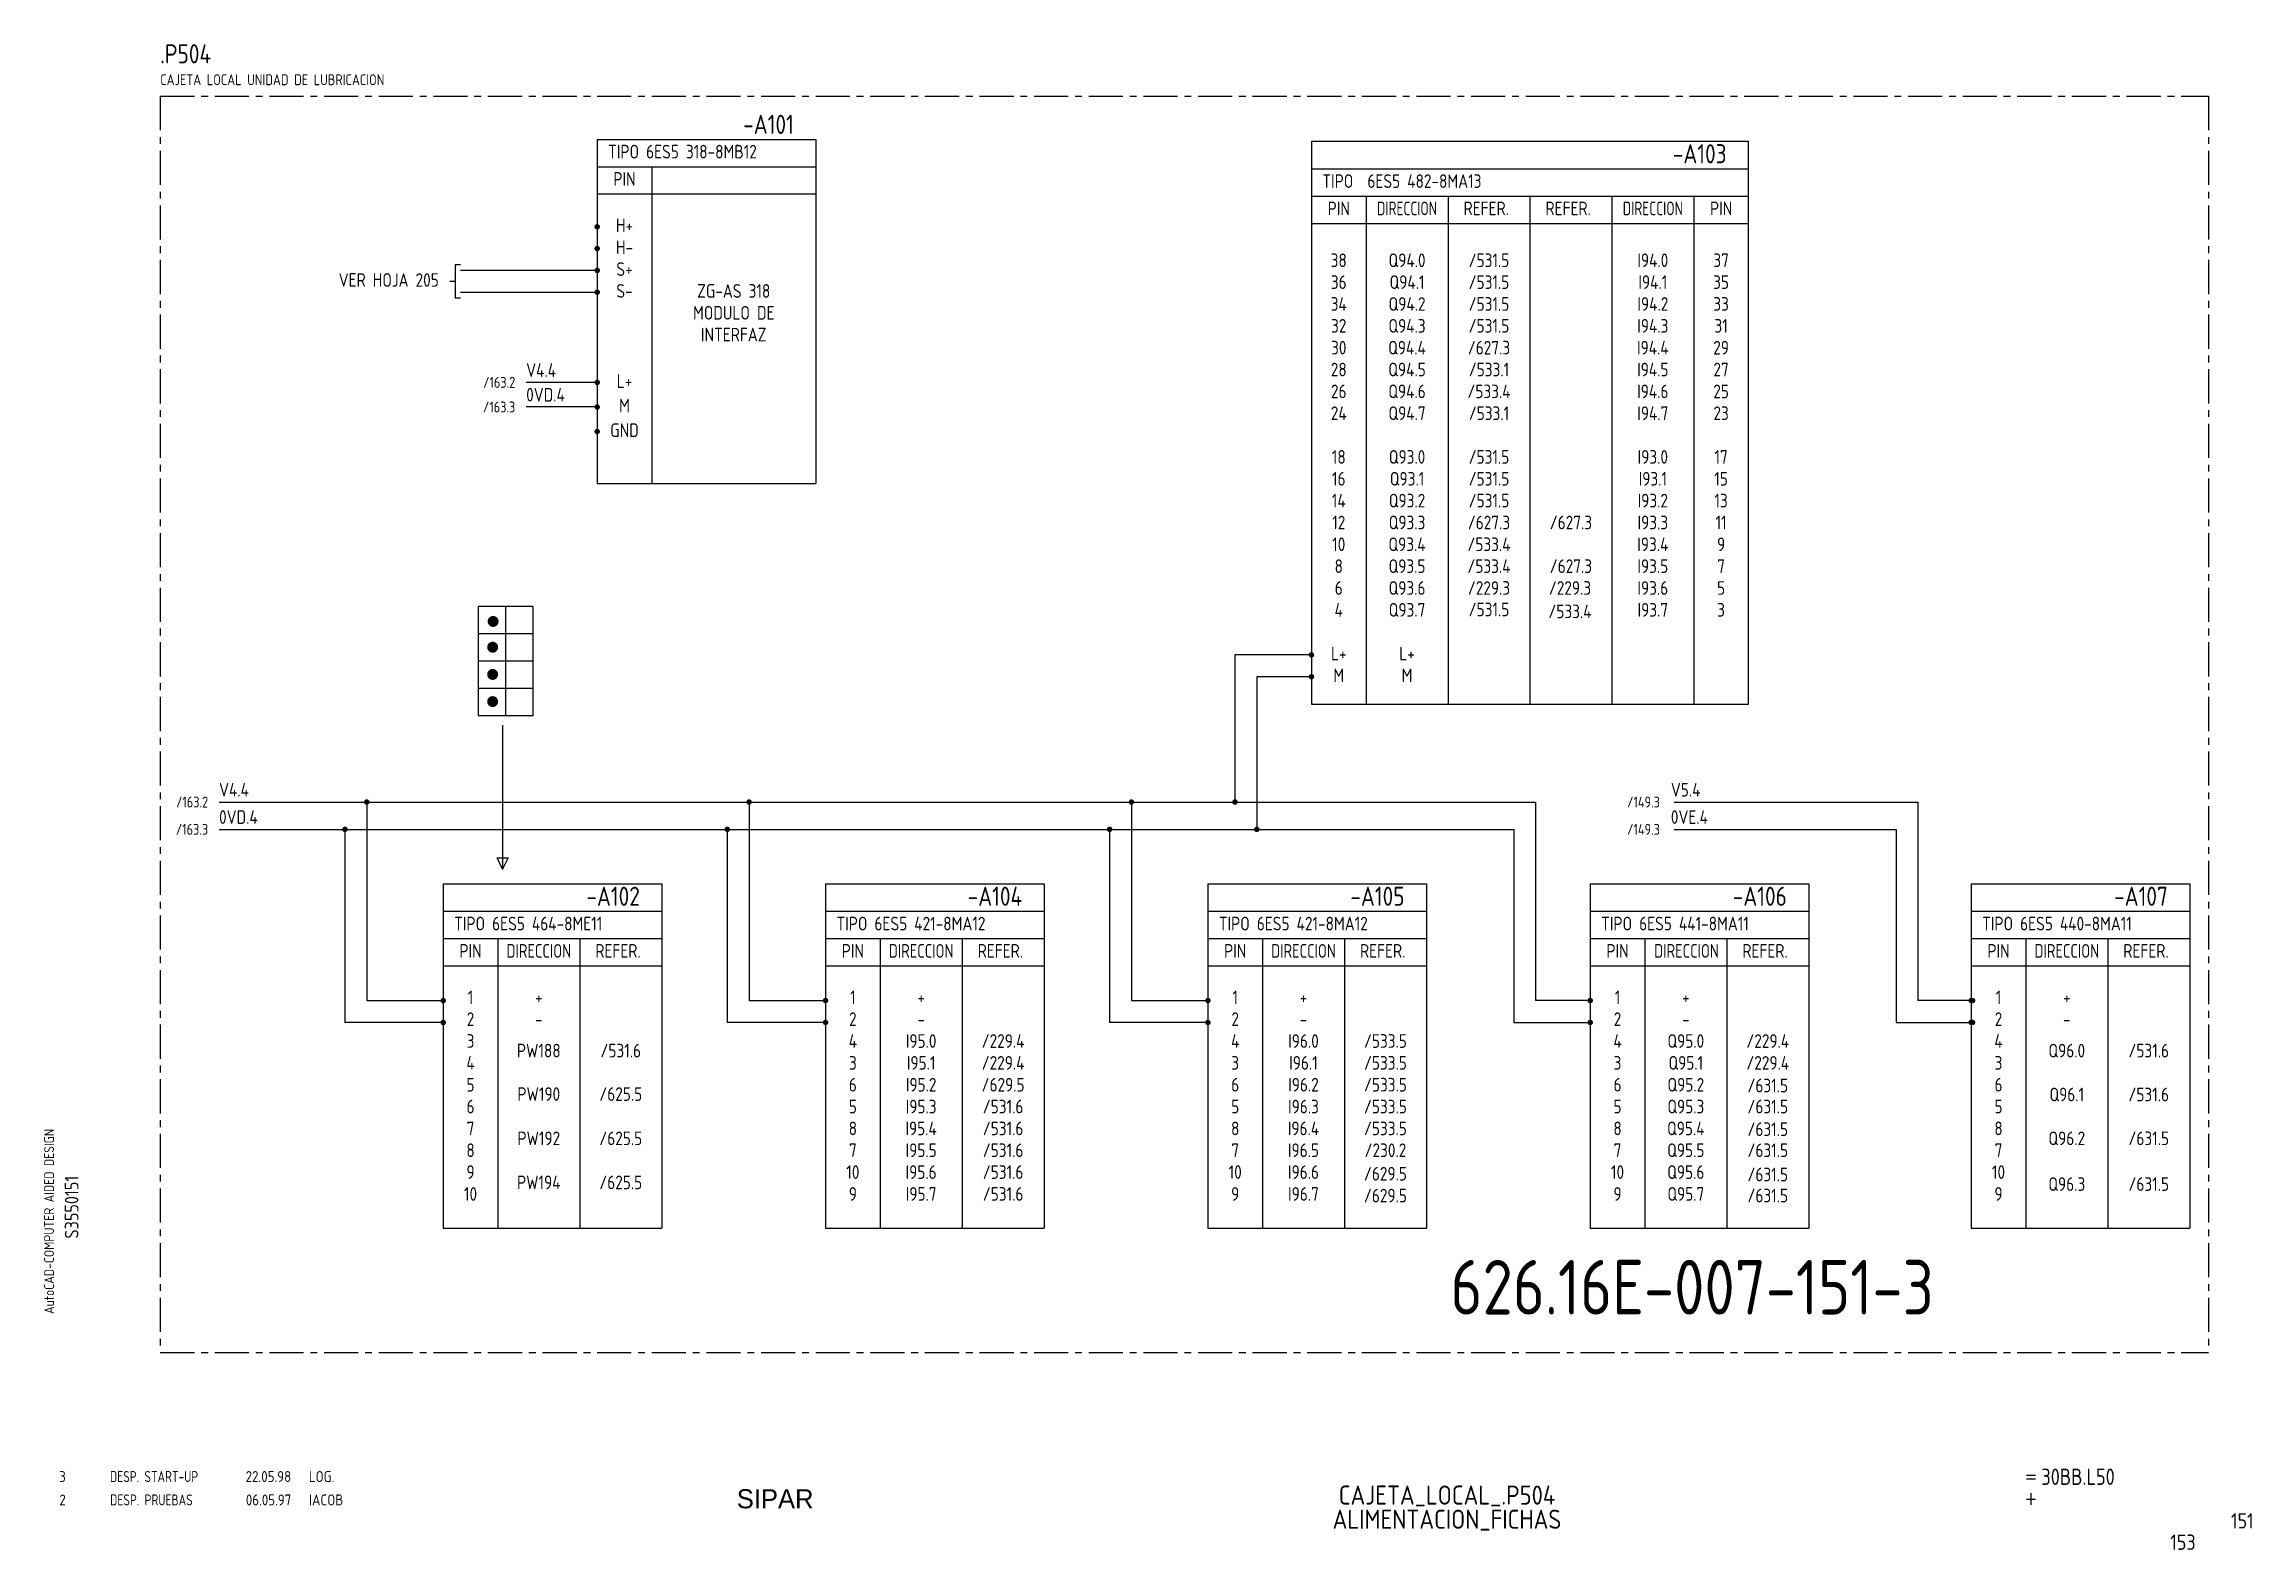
# Model space of a CAD drawing. Extents: x 10 to 937, y 6 to 582.
# Drawn here: x 9.7 to 413.9, y 5.6 to 281.3 of the extents above; entities that cross this region are included whole.
import ezdxf
from ezdxf.enums import TextEntityAlignment as Align

# ---------------------------------------------------------------- set-up
doc = ezdxf.new("R2010")
doc.units = 0
doc.header["$LTSCALE"] = 5
doc.header["$MEASUREMENT"] = 0
doc.linetypes.add('CENTER', pattern=[2, 1.25, -0.25, 0.25, -0.25])
doc.layers.get('0').update_dxf_attribs({"linetype": 'CONTINUOUS'})
doc.layers.add('CART', color=7, linetype='CONTINUOUS')
doc.styles.add('DIN', font='DIN.shx', dxfattribs={"width": 0.85})
doc.styles.add('N', font='ROMANS', dxfattribs={"width": 0.85, "height": 3})
doc.styles.add('X', font='UNIV.SHX', dxfattribs={"height": 3.5})

msp = doc.modelspace()

# ---------------------------------------------------------------- texts
at = {"color": 3, "style": 'DIN', "width": 0.85}
msp.add_text('.P504', height=3.5, dxfattribs=at).set_placement((30.92, 277.81))
at = {"style": 'DIN', "width": 0.85}
for s, height, p in [('CAJETA LOCAL UNIDAD DE LUBRICACION', 2, (30.92, 273.81)), ('TIPO 6ES5 318-8MB12', 2.5, (112.92, 260.39)), ('TIPO  6ES5 482-8MA13', 2.5, (243.69, 255)), ('V4.4', 2.5, (97.92, 220.39)), ('0VD.4', 2.5, (97.92, 215.89)), ('V4.4', 2.5, (41.69, 143.56)), ('V5.4', 2.5, (307.49, 143.56)), ('0VD.4', 2.5, (41.69, 138.56)), ('0VE.4', 2.5, (307.49, 138.56)), ('TIPO 6ES5 464-8ME11', 2.5, (84.73, 119.06)), ('TIPO 6ES5 421-8MA12', 2.5, (154.73, 119.06)), ('TIPO 6ES5 421-8MA12', 2.5, (224.73, 119.06)), ('TIPO 6ES5 441-8MA11', 2.5, (294.73, 119.06)), ('TIPO 6ES5 440-8MA11', 2.5, (364.48, 119.06))]:
    msp.add_text(s, height=height, dxfattribs=at).set_placement(p)
at = {"color": 3, "style": 'DIN', "width": 0.85}
for s, p in [('-A101', (146.92, 264.89)), ('-A103', (317.69, 259.5)), ('-A102', (118.73, 123.56)), ('-A104', (188.73, 123.56)), ('-A105', (258.73, 123.56)), ('-A106', (328.73, 123.56)), ('-A107', (398.48, 123.56))]:
    msp.add_text(s, height=3.5, dxfattribs=at).set_placement(p, align=Align.RIGHT)
at = {"style": 'DIN'}
for s, width, p in [('PIN', 0.85, (115.92, 255.39)), ('PIN', 0.85, (246.69, 250)), ('REFER.', 0.85, (273.69, 250)), ('REFER.', 0.85, (288.69, 250)), ('PIN', 0.85, (316.69, 250)), ('H+', 0.85, (115.92, 246.89)), ('H-', 0.85, (115.92, 242.89)), ('38', 0.85, (246.69, 240.5)), ('Q94.0', 0.85, (259.19, 240.5)), ('/531.5', 0.85, (274.19, 240.5)), ('I94.0', 0.85, (304.19, 240.5)), ('37', 0.85, (316.69, 240.5)), ('S+', 0.85, (115.92, 238.89)), ('36', 0.85, (246.69, 236.5)), ('Q94.1', 0.85, (259.19, 236.5)), ('/531.5', 0.85, (274.19, 236.5)), ('I94.1', 0.85, (304.19, 236.5)), ('35', 0.85, (316.69, 236.5)), ('S-', 0.85, (115.92, 234.89)), ('ZG-AS 318', 0.85, (135.92, 234.89)), ('34', 0.85, (246.69, 232.5)), ('Q94.2', 0.85, (259.19, 232.5)), ('/531.5', 0.85, (274.19, 232.5)), ('I94.2', 0.85, (304.19, 232.5)), ('33', 0.85, (316.69, 232.5)), ('MODULO DE', 0.85, (135.92, 230.89)), ('32', 0.85, (246.69, 228.5)), ('Q94.3', 0.85, (259.19, 228.5)), ('/531.5', 0.85, (274.19, 228.5)), ('I94.3', 0.85, (304.19, 228.5)), ('31', 0.85, (316.69, 228.5)), ('INTERFAZ', 0.85, (135.92, 226.89)), ('30', 0.85, (246.69, 224.5)), ('Q94.4', 0.85, (259.19, 224.5)), ('/627.3', 0.85, (274.19, 224.5)), ('I94.4', 0.85, (304.19, 224.5)), ('29', 0.85, (316.69, 224.5)), ('28', 0.85, (246.69, 220.5)), ('Q94.5', 0.85, (259.19, 220.5)), ('/533.1', 0.85, (274.19, 220.5)), ('I94.5', 0.85, (304.19, 220.5)), ('27', 0.85, (316.69, 220.5)), ('L+', 0.85, (115.92, 218.39)), ('26', 0.85, (246.69, 216.5)), ('Q94.6', 0.85, (259.19, 216.5)), ('/533.4', 0.85, (274.19, 216.5)), ('I94.6', 0.85, (304.19, 216.5)), ('25', 0.85, (316.69, 216.5)), ('M', 0.85, (115.92, 213.89)), ('24', 0.85, (246.69, 212.5)), ('Q94.7', 0.85, (259.19, 212.5)), ('/533.1', 0.85, (274.19, 212.5)), ('I94.7', 0.85, (304.19, 212.5)), ('23', 0.85, (316.69, 212.5)), ('GND', 0.85, (115.92, 209.39)), ('18', 0.85, (246.69, 204.5)), ('Q93.0', 0.85, (259.19, 204.5)), ('/531.5', 0.85, (274.19, 204.5)), ('I93.0', 0.85, (304.19, 204.5)), ('17', 0.85, (316.69, 204.5)), ('16', 0.85, (246.69, 200.5)), ('Q93.1', 0.85, (259.19, 200.5)), ('/531.5', 0.85, (274.19, 200.5)), ('I93.1', 0.85, (304.19, 200.5)), ('15', 0.85, (316.69, 200.5)), ('14', 0.85, (246.69, 196.5)), ('Q93.2', 0.85, (259.19, 196.5)), ('/531.5', 0.85, (274.19, 196.5)), ('I93.2', 0.85, (304.19, 196.5)), ('13', 0.85, (316.69, 196.5)), ('12', 0.85, (246.69, 192.5)), ('Q93.3', 0.85, (259.19, 192.5)), ('/627.3', 0.85, (274.19, 192.5)), ('/627.3', 0.85, (289.19, 192.5)), ('I93.3', 0.85, (304.19, 192.5)), ('11', 0.85, (316.69, 192.5)), ('10', 0.85, (246.69, 188.5)), ('Q93.4', 0.85, (259.19, 188.5)), ('/533.4', 0.85, (274.19, 188.5)), ('I93.4', 0.85, (304.19, 188.5)), ('9', 0.85, (316.69, 188.5)), ('8', 0.85, (246.69, 184.5)), ('Q93.5', 0.85, (259.19, 184.5)), ('/533.4', 0.85, (274.19, 184.5)), ('/627.3', 0.85, (289.19, 184.5)), ('I93.5', 0.85, (304.19, 184.5)), ('7', 0.85, (316.69, 184.5)), ('6', 0.85, (246.69, 180.5)), ('Q93.6', 0.85, (259.19, 180.5)), ('/229.3', 0.85, (274.19, 180.5)), ('/229.3', 0.85, (289.02, 180.5)), ('I93.6', 0.85, (304.19, 180.5)), ('5', 0.85, (316.69, 180.5)), ('4', 0.85, (246.69, 176.5)), ('Q93.7', 0.85, (259.19, 176.5)), ('/531.5', 0.85, (274.19, 176.57)), ('/533.4', 0.85, (289.02, 176.22)), ('I93.7', 0.85, (304.19, 176.5)), ('3', 0.85, (316.69, 176.5)), ('L+', 0.85, (246.69, 168.5)), ('L+', 0.85, (259.19, 168.5)), ('M', 0.85, (246.69, 164.5)), ('M', 0.85, (259.19, 164.5)), ('PIN', 0.85, (87.73, 114.06)), ('DIRECCION', 0.8, (100.23, 114.06)), ('REFER.', 0.85, (114.73, 114.06)), ('PIN', 0.85, (157.73, 114.06)), ('DIRECCION', 0.8, (170.23, 114.06)), ('REFER.', 0.85, (184.73, 114.06)), ('PIN', 0.85, (227.73, 114.06)), ('DIRECCION', 0.8, (240.23, 114.06)), ('REFER.', 0.85, (254.73, 114.06)), ('PIN', 0.85, (297.73, 114.06)), ('DIRECCION', 0.8, (310.36, 114.06)), ('REFER.', 0.85, (324.73, 114.06)), ('PIN', 0.85, (367.48, 114.06)), ('DIRECCION', 0.8, (379.98, 114.06)), ('REFER.', 0.85, (394.48, 114.06)), ('1', 0.85, (87.73, 105.56)), ('+', 0.85, (100.23, 105.56)), ('1', 0.85, (157.73, 105.56)), ('+', 0.85, (170.23, 105.56)), ('1', 0.85, (227.73, 105.56)), ('+', 0.85, (240.23, 105.56)), ('1', 0.85, (297.73, 105.56)), ('+', 0.85, (310.23, 105.56)), ('1', 0.85, (367.48, 105.56)), ('+', 0.85, (379.98, 105.56)), ('2', 0.85, (87.73, 101.56)), ('-', 0.85, (100.23, 101.56)), ('2', 0.85, (157.73, 101.56)), ('-', 0.85, (170.23, 101.56)), ('2', 0.85, (227.73, 101.56)), ('-', 0.85, (240.23, 101.56)), ('2', 0.85, (297.73, 101.56)), ('-', 0.85, (310.23, 101.56)), ('2', 0.85, (367.48, 101.56)), ('-', 0.85, (379.98, 101.56)), ('3', 0.85, (87.73, 97.56)), ('PW188', 0.85, (100.23, 95.8)), ('/531.6', 0.85, (115.23, 95.8)), ('4', 0.85, (157.73, 97.56)), ('I95.0', 0.85, (170.23, 97.56)), ('/229.4', 0.85, (185.23, 97.56)), ('4', 0.85, (227.73, 97.56)), ('I96.0', 0.85, (240.23, 97.56)), ('/533.5', 0.85, (255.23, 97.56)), ('4', 0.85, (297.73, 97.56)), ('Q95.0', 0.85, (310.23, 97.56)), ('/229.4', 0.85, (325.23, 97.56)), ('4', 0.85, (367.48, 97.56)), ('Q96.0', 0.85, (379.98, 95.8)), ('/531.6', 0.85, (394.98, 95.8)), ('4', 0.85, (87.73, 93.56)), ('3', 0.85, (157.73, 93.56)), ('I95.1', 0.85, (170.23, 93.56)), ('/229.4', 0.85, (185.23, 93.56)), ('3', 0.85, (227.73, 93.56)), ('I96.1', 0.85, (240.23, 93.56)), ('/533.5', 0.85, (255.23, 93.56)), ('3', 0.85, (297.73, 93.56)), ('Q95.1', 0.85, (310.23, 93.56)), ('/229.4', 0.85, (325.23, 93.56)), ('3', 0.85, (367.48, 93.56)), ('5', 0.85, (87.73, 89.56)), ('PW190', 0.85, (100.23, 87.85)), ('/625.5', 0.85, (115.23, 87.85)), ('6', 0.85, (157.73, 89.56)), ('I95.2', 0.85, (170.23, 89.56)), ('/629.5', 0.85, (185.23, 89.56)), ('6', 0.85, (227.73, 89.56)), ('I96.2', 0.85, (240.23, 89.56)), ('/533.5', 0.85, (255.23, 89.56)), ('6', 0.85, (297.73, 89.56)), ('Q95.2', 0.85, (310.23, 89.56)), ('/631.5', 0.85, (325.23, 89.41)), ('6', 0.85, (367.48, 89.56)), ('Q96.1', 0.85, (379.98, 87.77)), ('/531.6', 0.85, (394.98, 87.77)), ('6', 0.85, (87.73, 85.56)), ('5', 0.85, (157.73, 85.56)), ('I95.3', 0.85, (170.23, 85.56)), ('/531.6', 0.85, (185.23, 85.56)), ('5', 0.85, (227.73, 85.56)), ('I96.3', 0.85, (240.23, 85.56)), ('/533.5', 0.85, (255.23, 85.56)), ('5', 0.85, (297.73, 85.56)), ('Q95.3', 0.85, (310.23, 85.56)), ('/631.5', 0.85, (325.23, 85.56)), ('5', 0.85, (367.48, 85.56)), ('7', 0.85, (87.73, 81.56)), ('PW192', 0.85, (100.23, 79.74)), ('/625.5', 0.85, (115.23, 79.74)), ('8', 0.85, (157.73, 81.56)), ('I95.4', 0.85, (170.23, 81.56)), ('/531.6', 0.85, (185.23, 81.56)), ('8', 0.85, (227.73, 81.56)), ('I96.4', 0.85, (240.23, 81.56)), ('/533.5', 0.85, (255.23, 81.56)), ('8', 0.85, (297.73, 81.56)), ('Q95.4', 0.85, (310.23, 81.56)), ('/631.5', 0.85, (325.23, 81.41)), ('8', 0.85, (367.48, 81.56)), ('Q96.2', 0.85, (379.98, 79.74)), ('/631.5', 0.85, (394.98, 79.74)), ('8', 0.85, (87.73, 77.56)), ('7', 0.85, (157.73, 77.56)), ('I95.5', 0.85, (170.23, 77.56)), ('/531.6', 0.85, (185.23, 77.56)), ('7', 0.85, (227.73, 77.56)), ('I96.5', 0.85, (240.23, 77.56)), ('/230.2', 0.85, (255.23, 77.56)), ('7', 0.85, (297.73, 77.56)), ('Q95.5', 0.85, (310.23, 77.56)), ('/631.5', 0.85, (325.23, 77.56)), ('7', 0.85, (367.48, 77.56)), ('9', 0.85, (87.73, 73.56)), ('PW194', 0.85, (100.23, 71.68)), ('/625.5', 0.85, (115.23, 71.68)), ('10', 0.85, (157.73, 73.56)), ('I95.6', 0.85, (170.23, 73.56)), ('/531.6', 0.85, (185.23, 73.56)), ('10', 0.85, (227.73, 73.56)), ('I96.6', 0.85, (240.23, 73.56)), ('/629.5', 0.85, (255.23, 73.26)), ('10', 0.85, (297.73, 73.56)), ('Q95.6', 0.85, (310.23, 73.56)), ('/631.5', 0.85, (325.23, 73.12)), ('10', 0.85, (367.48, 73.56)), ('Q96.3', 0.85, (379.98, 71.37)), ('/631.5', 0.85, (394.98, 71.37)), ('10', 0.85, (87.73, 69.56)), ('9', 0.85, (157.73, 69.56)), ('I95.7', 0.85, (170.23, 69.56)), ('/531.6', 0.85, (185.23, 69.56)), ('9', 0.85, (227.73, 69.56)), ('I96.7', 0.85, (240.23, 69.56)), ('/629.5', 0.85, (255.23, 69.26)), ('9', 0.85, (297.73, 69.56)), ('Q95.7', 0.85, (310.23, 69.56)), ('/631.5', 0.85, (325.23, 69.27)), ('9', 0.85, (367.48, 69.56))]:
    msp.add_text(s, height=2.5, dxfattribs=dict(at, width=width)).set_placement(p, align=Align.CENTER)
at = {"style": 'DIN', "width": 0.596129}
for p, p2 in [((253.69, 250), (264.69, 250)), ((298.69, 250), (309.69, 250))]:
    msp.add_text('DIRECCION', height=2.5, dxfattribs=at).set_placement(p, p2, align=Align.FIT)
at = {"style": 'DIN', "width": 0.85}
for s, height, p in [('VER HOJA 205', 2.5, (81.92, 236.89)), ('/163.2', 2, (95.92, 218.39)), ('/163.3', 2, (95.92, 213.89)), ('/163.2', 2, (39.69, 141.56)), ('/149.3', 2, (305.49, 141.56)), ('/163.3', 2, (39.69, 136.56)), ('/149.3', 2, (305.49, 136.56))]:
    msp.add_text(s, height=height, dxfattribs=at).set_placement(p, align=Align.RIGHT)
at = {"color": 2, "insert": (267.14, 58.73), "char_height": 10, "width": 111.0411, "attachment_point": 1, "style": 'DIN'}
msp.add_mtext('626.16E-007-151-3', dxfattribs=at)
at = {"layer": 'CART', "color": 1, "style": 'DIN', "width": 0.9}
msp.add_text('AutoCAD-COMPUTER AIDED DESIGN', height=1.8, rotation=90, dxfattribs=at).set_placement((11.47, 48.84))
at = {"layer": 'CART', "color": 3, "style": 'N', "width": 0.85}
for s, p in [('=', (372.24, 17.91)), ('+', (372.24, 13.87))]:
    msp.add_text(s, height=2.5, dxfattribs=at).set_placement(p)
at = {"layer": 'CART', "color": 3, "style": 'DIN', "width": 0.9, "flags": 1}
msp.add_attdef('S3550151', text='', height=2.5, rotation=90, dxfattribs=at).set_placement((15.95, 68.38), align=Align.CENTER)
at = {"layer": 'CART', "color": 3, "style": 'DIN', "width": 0.85}
msp.add_attdef('30BB.L50', text='', height=3, dxfattribs=at).set_placement((375.33, 16.63), align=Align.BOTTOM_LEFT)
at = {"layer": 'CART', "color": 6, "style": 'X', "flags": 1}
msp.add_attdef('SIPAR', text='', height=3.5, dxfattribs=at).set_placement((143.5, 15), align=Align.MIDDLE)
at = {"layer": 'CART', "color": 2, "style": 'DIN', "width": 0.9, "flags": 1}
for tag, text, p in [('CAJETA_LOCAL_.P504', 'PLC', (266.5, 15.51)), ('ALIMENTACION_FICHAS', '', (266.5, 11.09))]:
    msp.add_attdef(tag, text=text, height=3.5, dxfattribs=at).set_placement(p, align=Align.MIDDLE)
msp.add_attdef('151', text='', height=2.8, dxfattribs=at).set_placement((414.2, 9.56), align=Align.RIGHT)
at = {"layer": 'CART', "color": 7, "style": 'DIN', "width": 0.9, "flags": 1}
msp.add_attdef('153', (398.93, 5.65), '', height=2.8, dxfattribs=at)

# ---------------------------------------------------------------- blocks, each defined once
blk = doc.blocks.new('REV2')
at = {"color": 3, "style": 'DIN'}
for s, width, p in [('2', 0.9, (12.45, 13.79)), ('DESP. PRUEBAS', 0.8, (21.76, 13.79)), ('06.05.97', 0.9, (46.59, 13.79)), ('IACOB', 0.9, (58.16, 13.79))]:
    blk.add_text(s, height=2, dxfattribs=dict(at, width=width)).set_placement(p)
blk = doc.blocks.new('DESP')
at = {"color": 3, "style": 'DIN'}
for s, width, p in [('3', 0.9, (7.45, 13.02)), ('DESP. START-UP', 0.8, (16.76, 13.02)), ('22.05.98', 0.9, (41.59, 13.02)), ('LOG.', 0.9, (53.16, 13.02))]:
    blk.add_text(s, height=2, dxfattribs=dict(at, width=width)).set_placement(p)

# ---------------------------------------------------------------- linework, layer by layer
at = {"color": 3, "linetype": 'CENTER'}
for p, q in [((30.92, 271.81), (405.92, 271.81)), ((30.92, 271.81), (30.92, 41.81)), ((405.92, 271.81), (405.92, 41.81)), ((30.92, 41.81), (405.92, 41.81))]:
    msp.add_line(p, q, dxfattribs=at)
at = {"color": 3}
for p, q in [((110.92, 263.89), (110.92, 200.89)), ((110.92, 263.89), (150.92, 263.89)), ((150.92, 263.89), (150.92, 200.89)), ((241.69, 263.5), (241.69, 160.5)), ((321.69, 263.5), (241.69, 263.5)), ((321.69, 160.5), (321.69, 263.5)), ((110.92, 258.89), (150.92, 258.89)), ((120.92, 258.89), (120.92, 200.89)), ((241.69, 258.5), (321.69, 258.5)), ((110.92, 253.89), (150.92, 253.89)), ((241.69, 253.5), (321.69, 253.5)), ((251.69, 253.5), (251.69, 160.5)), ((266.69, 253.5), (266.69, 160.5)), ((281.69, 253.5), (281.69, 160.5)), ((296.69, 253.5), (296.69, 160.5)), ((311.69, 253.5), (311.69, 160.5)), ((241.69, 248.5), (321.69, 248.5)), ((110.92, 200.89), (150.92, 200.89)), ((241.69, 160.5), (321.69, 160.5)), ((82.73, 127.56), (122.73, 127.56)), ((82.73, 127.56), (82.73, 64.56)), ((122.73, 127.56), (122.73, 64.56)), ((152.73, 127.56), (192.73, 127.56)), ((152.73, 127.56), (152.73, 64.56)), ((192.73, 127.56), (192.73, 64.56)), ((222.73, 127.56), (222.73, 64.56)), ((222.73, 127.56), (262.73, 127.56)), ((262.73, 127.56), (262.73, 64.56)), ((292.73, 127.56), (332.73, 127.56)), ((292.73, 127.56), (292.73, 64.56)), ((332.73, 127.56), (332.73, 64.56)), ((362.48, 127.56), (362.48, 64.56)), ((362.48, 127.56), (402.48, 127.56)), ((402.48, 127.56), (402.48, 64.56)), ((82.73, 122.56), (122.73, 122.56)), ((152.73, 122.56), (192.73, 122.56)), ((222.73, 122.56), (262.73, 122.56)), ((292.73, 122.56), (332.73, 122.56)), ((362.48, 122.56), (402.48, 122.56)), ((82.73, 117.56), (122.73, 117.56)), ((92.73, 117.56), (92.73, 64.56)), ((107.73, 117.56), (107.73, 64.56)), ((152.73, 117.56), (192.73, 117.56)), ((162.73, 117.56), (162.73, 64.56)), ((177.73, 117.56), (177.73, 64.56)), ((222.73, 117.56), (262.73, 117.56)), ((232.73, 117.56), (232.73, 64.56)), ((247.73, 117.56), (247.73, 64.56)), ((292.73, 117.56), (332.73, 117.56)), ((302.73, 117.56), (302.73, 64.56)), ((317.73, 117.56), (317.73, 64.56)), ((362.48, 117.56), (402.48, 117.56)), ((372.48, 117.56), (372.48, 64.56)), ((387.48, 117.56), (387.48, 64.56)), ((82.73, 112.56), (122.73, 112.56)), ((152.73, 112.56), (192.73, 112.56)), ((222.73, 112.56), (262.73, 112.56)), ((292.73, 112.56), (332.73, 112.56)), ((362.48, 112.56), (402.48, 112.56)), ((82.73, 64.56), (122.73, 64.56)), ((152.73, 64.56), (192.73, 64.56)), ((222.73, 64.56), (262.73, 64.56)), ((292.73, 64.56), (332.73, 64.56)), ((362.48, 64.56), (402.48, 64.56))]:
    msp.add_line(p, q, dxfattribs=at)
for p, q in [((84.92, 240.89), (84.92, 234.89)), ((85.92, 240.89), (84.92, 240.89)), ((110.92, 239.89), (85.92, 239.89)), ((84.92, 237.89), (83.92, 237.89)), ((84.92, 234.89), (85.92, 234.89)), ((85.92, 235.89), (110.92, 235.89)), ((110.92, 219.39), (97.92, 219.39)), ((110.92, 214.89), (97.92, 214.89)), ((241.69, 169.5), (227.69, 169.5)), ((241.69, 165.5), (231.69, 165.5)), ((41.69, 142.56), (282.73, 142.56)), ((68.73, 142.56), (68.73, 106.21)), ((138.73, 142.56), (138.73, 106.21)), ((208.73, 142.56), (208.73, 106.21)), ((282.73, 142.56), (282.73, 106.21)), ((308.09, 142.56), (352.73, 142.56)), ((352.73, 142.56), (352.73, 106.21)), ((41.69, 137.56), (278.73, 137.56)), ((64.73, 137.56), (64.73, 102.21)), ((134.73, 137.56), (134.73, 102.21)), ((204.73, 137.56), (204.73, 102.21)), ((278.73, 137.56), (278.73, 102.21)), ((308.09, 137.56), (348.73, 137.56)), ((348.73, 137.56), (348.73, 102.21)), ((68.73, 106.21), (82.73, 106.21)), ((138.73, 106.21), (152.73, 106.21)), ((208.73, 106.21), (222.73, 106.21)), ((292.73, 106.21), (282.73, 106.21)), ((362.73, 106.21), (352.73, 106.21)), ((82.73, 102.21), (64.73, 102.21)), ((152.73, 102.21), (134.73, 102.21)), ((222.73, 102.21), (204.73, 102.21)), ((278.73, 102.21), (292.73, 102.21)), ((348.73, 102.21), (362.73, 102.21))]:
    msp.add_line(p, q)
at = {"linetype": 'Continuous'}
for p, q in [((99.12, 178.36), (89.12, 178.36)), ((89.12, 178.36), (89.12, 158.36)), ((94.12, 178.36), (94.12, 158.36)), ((99.12, 178.36), (99.12, 158.36)), ((99.12, 173.36), (89.12, 173.36)), ((99.12, 168.36), (89.12, 168.36)), ((227.69, 169.5), (227.69, 142.56)), ((99.12, 163.36), (89.12, 163.36)), ((231.69, 165.5), (231.69, 137.56)), ((99.12, 158.36), (89.12, 158.36)), ((93.61, 156.65), (93.61, 130.22)), ((93.59, 130.3), (92.58, 132.32)), ((92.58, 132.32), (94.6, 132.32)), ((94.6, 132.32), (93.59, 130.3))]:
    msp.add_line(p, q, dxfattribs=at)
for points, const_width in [([(110.67, 247.89, 1), (111.17, 247.89, 1)], 0.5), ([(110.67, 243.89, 1), (111.17, 243.89, 1)], 0.5), ([(110.67, 239.89, 1), (111.17, 239.89, 1)], 0.5), ([(110.67, 235.89, 1), (111.17, 235.89, 1)], 0.5), ([(110.67, 219.39, 1), (111.17, 219.39, 1)], 0.5), ([(110.67, 214.89, 1), (111.17, 214.89, 1)], 0.5), ([(110.67, 210.39, 1), (111.17, 210.39, 1)], 0.5), ([(91.37, 175.63, 1), (92.37, 175.63, 1)], 1), ([(91.28, 170.91, 1), (92.28, 170.91, 1)], 1), ([(241.44, 169.5, 1), (241.94, 169.5, 1)], 0.5), ([(91.28, 165.93, 1), (92.28, 165.93, 1)], 1), ([(241.44, 165.5, 1), (241.94, 165.5, 1)], 0.5), ([(91.28, 160.95, 1), (92.28, 160.95, 1)], 1), ([(82.48, 106.21, -1), (82.98, 106.21, -1)], 0.5), ([(152.48, 106.21, -1), (152.98, 106.21, -1)], 0.5), ([(222.48, 106.21, -1), (222.98, 106.21, -1)], 0.5), ([(292.48, 106.21, -1), (292.98, 106.21, -1)], 0.5), ([(362.23, 106.21, -1), (362.73, 106.21, -1)], 0.5), ([(362.48, 106.21, -1), (362.98, 106.21, -1)], 0.5), ([(82.48, 102.21, -1), (82.98, 102.21, -1)], 0.5), ([(152.48, 102.21, -1), (152.98, 102.21, -1)], 0.5), ([(222.48, 102.21, -1), (222.98, 102.21, -1)], 0.5), ([(292.48, 102.21, -1), (292.98, 102.21, -1)], 0.5), ([(362.23, 102.21, -1), (362.73, 102.21, -1)], 0.5), ([(362.48, 102.21, -1), (362.98, 102.21, -1)], 0.5)]:
    msp.add_lwpolyline(points, format="xyb", close=True, dxfattribs=dict(at, const_width=const_width))
at = {"const_width": 0.5}
for points in [[(68.48, 142.56, -1), (68.98, 142.56, -1)], [(138.48, 142.56, -1), (138.98, 142.56, -1)], [(208.48, 142.56, -1), (208.98, 142.56, -1)], [(227.44, 142.56, -1), (227.94, 142.56, -1)], [(64.48, 137.56, -1), (64.98, 137.56, -1)], [(134.48, 137.56, -1), (134.98, 137.56, -1)], [(204.48, 137.56, -1), (204.98, 137.56, -1)], [(231.44, 137.56, -1), (231.94, 137.56, -1)]]:
    msp.add_lwpolyline(points, format="xyb", close=True, dxfattribs=at)

# ---------------------------------------------------------------- block references
at = {"linetype": 'Continuous'}
for name, p in [('DESP', (4.97, 5.05)), ('REV2', (0, 0))]:
    msp.add_blockref(name, p, dxfattribs=at)

msp.set_redraw_order([(e.dxf.handle, doc.entitydb.next_handle()) for e in msp.query("TEXT MTEXT ATTDEF DIMENSION ARC_DIMENSION")])  # texts and dimensions are drawn at this point

doc.saveas('drawing.dxf')
